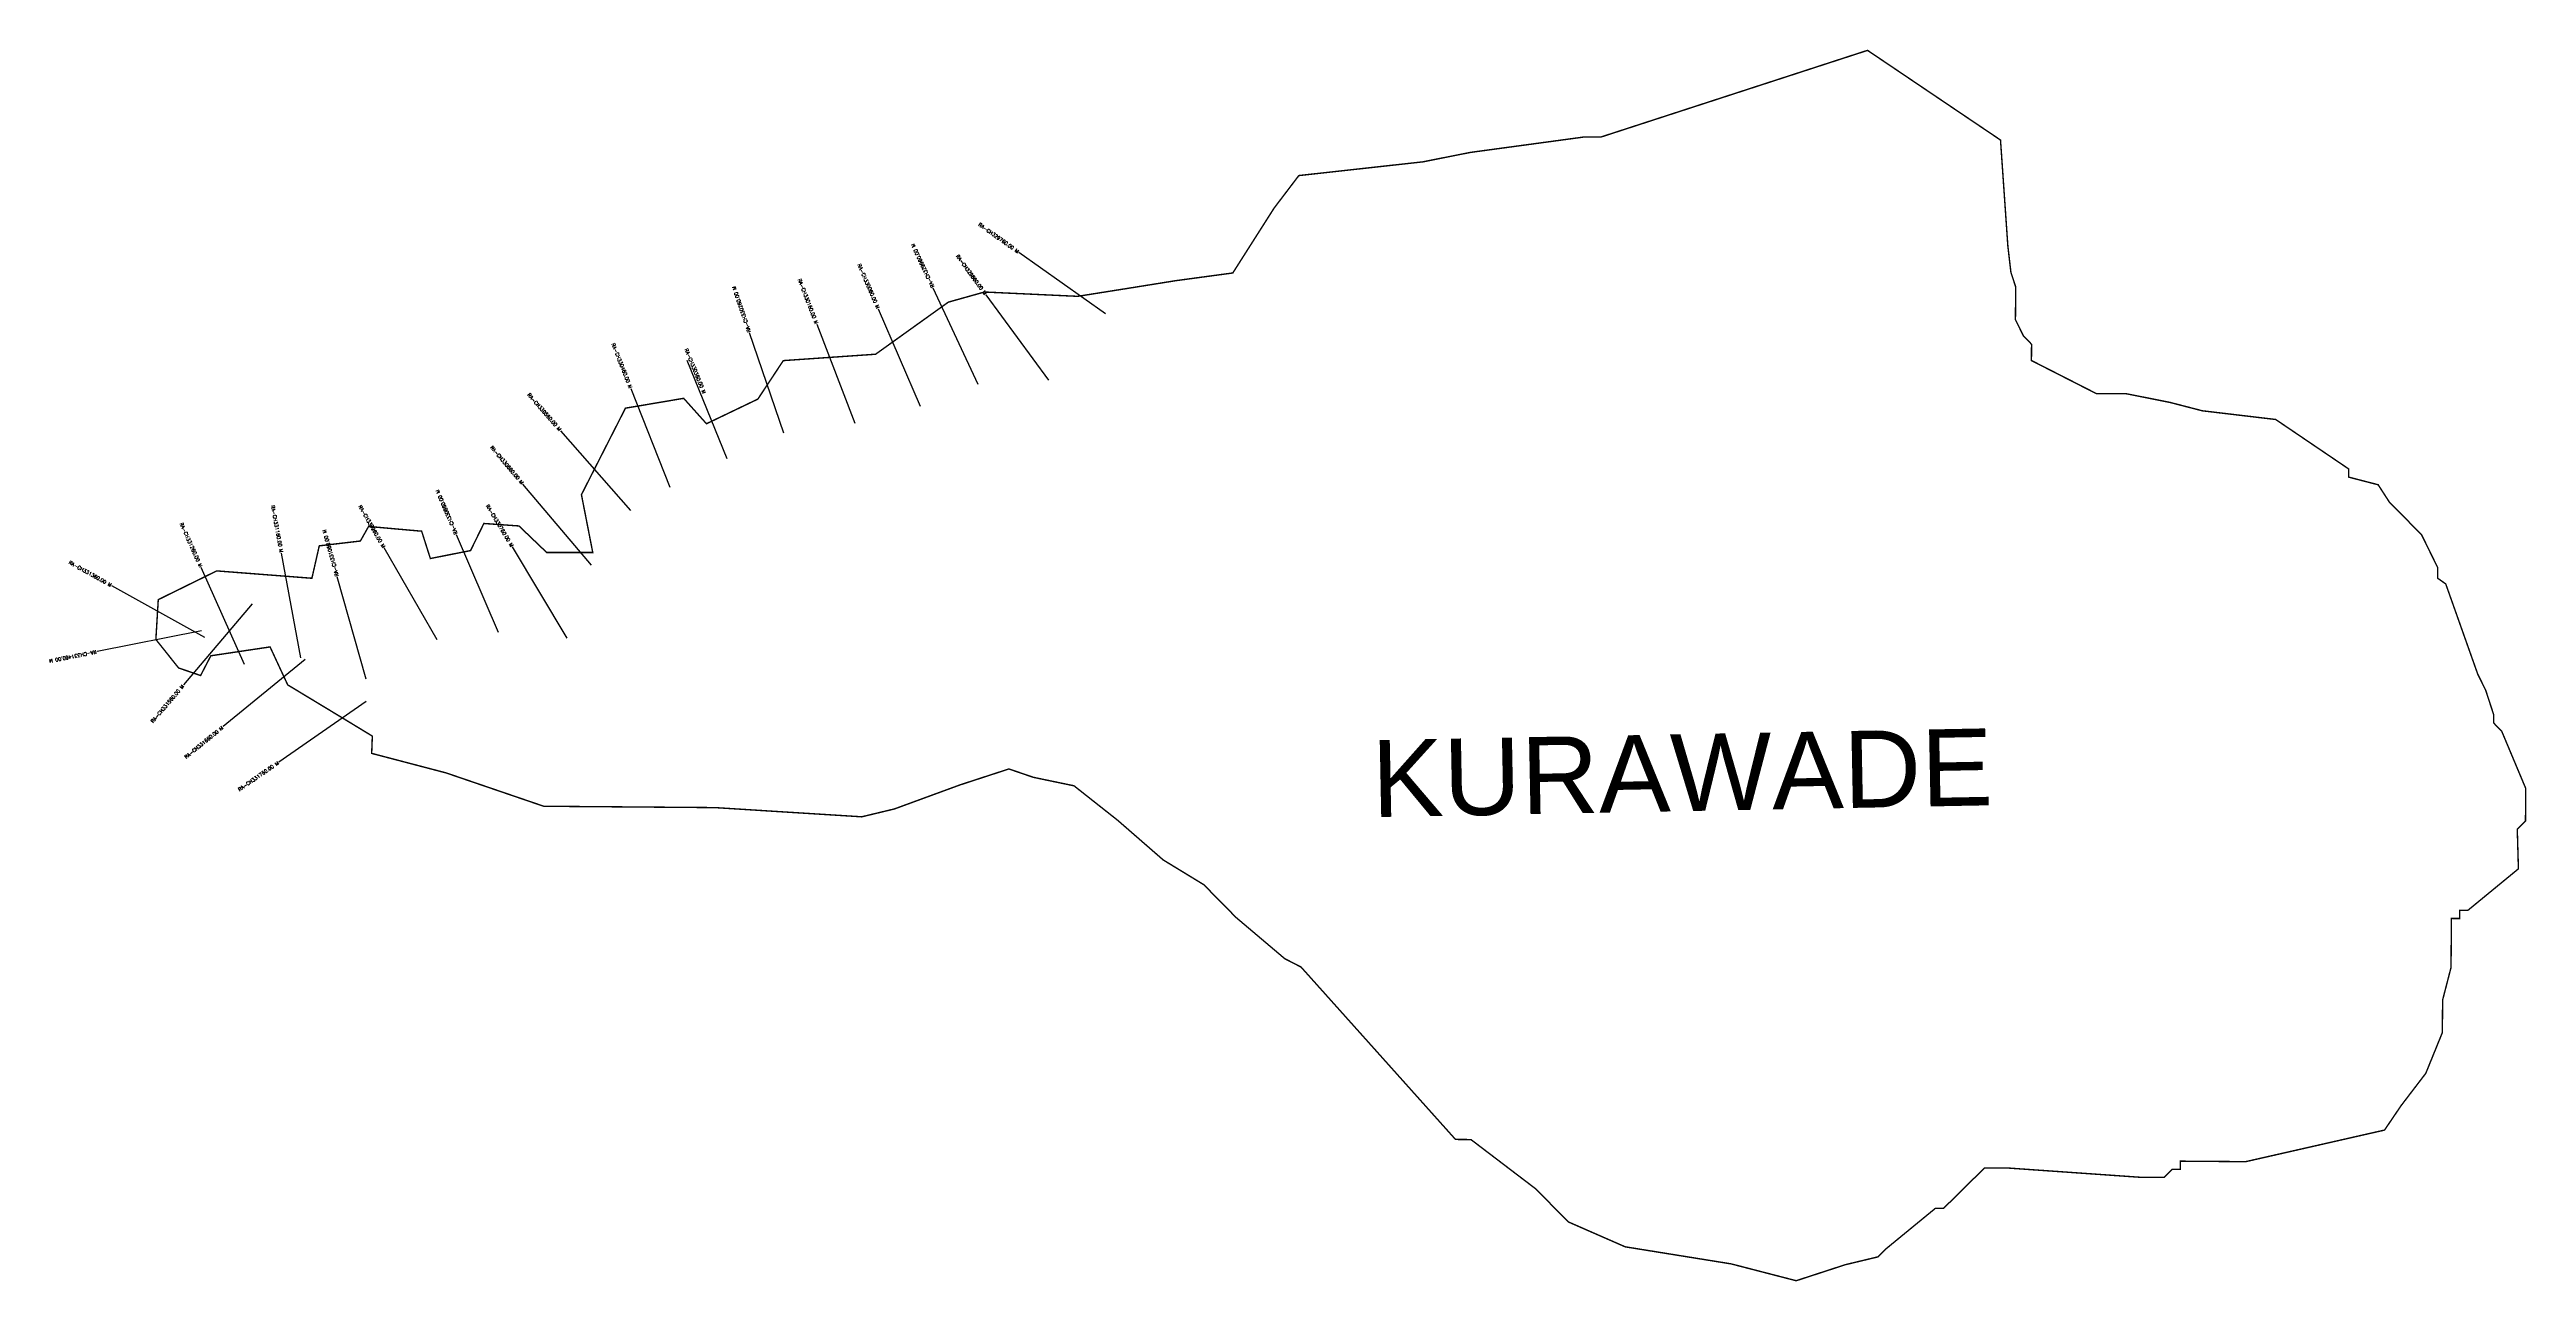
# Model space of a CAD drawing. Header units: metres. Extents: x 288417 to 291918, y 1992721 to 1994461.
import ezdxf
from ezdxf.enums import TextEntityAlignment as Align

# ---------------------------------------------------------------- set-up
doc = ezdxf.new("R2010")
doc.units = ezdxf.units.M
doc.header["$MEASUREMENT"] = 0
for name, color, linetype in [('CS', 134, 'Continuous'), ('CSMark', 6, 'Continuous'), ('VILLAGE NAME', 250, 'Continuous')]:
    doc.layers.add(name, color=color, linetype=linetype)
doc.styles.get("Standard").update_dxf_attribs({"font": 'simplex.shx'})

msp = doc.modelspace()

# ---------------------------------------------------------------- linework, layer by layer
at = {"color": 6, "const_width": 2, "flags": 128}
msp.add_lwpolyline([(290182.7, 1994283.3), (290358.1, 1994302.7), (290425, 1994316), (290586.5, 1994337.9), (290609.5, 1994337.7), (290986.4, 1994460.2), (291174.3, 1994333.5), (291184.7, 1994183.6), (291189, 1994146.6), (291195.8, 1994125.9), (291195.4, 1994079.8), (291206.8, 1994056.6), (291218.2, 1994045), (291218, 1994022), (291309.9, 1993975.2), (291351.5, 1993975.2), (291413.5, 1993962.9), (291459.5, 1993951), (291563.2, 1993938.7), (291666.4, 1993868.8), (291666.3, 1993857.3), (291708, 1993846.5), (291723.7, 1993822.2), (291769.4, 1993775.8), (291792.1, 1993729.5), (291792, 1993714.5), (291803.5, 1993706.4), (291848.6, 1993579.3), (291860, 1993556.1), (291871.3, 1993521.5), (291871.3, 1993509.9), (291882.6, 1993498.3), (291916.6, 1993417.4), (291916.2, 1993371.3), (291904.6, 1993359.8), (291906.2, 1993303.9), (291834.6, 1993245.1), (291823.1, 1993245.2), (291823, 1993233.7), (291811.5, 1993233.8), (291811, 1993164.6), (291799.1, 1993118.6), (291798.7, 1993072.5), (291775.3, 1993015), (291740.3, 1992969.2), (291717, 1992934.8), (291520.8, 1992890.2), (291428.6, 1992890.9), (291428.6, 1992879.3), (291416.9, 1992879.4), (291405.3, 1992868), (291370.8, 1992868.2), (291370.8, 1992868.2), (291186.4, 1992881.1), (291151.8, 1992881.4), (291093.8, 1992824.2), (291082.3, 1992824.3), (291012.7, 1992767.2), (291001.1, 1992755.7), (290954.9, 1992744.6), (290885.6, 1992722), (290793.6, 1992745.8), (290643.9, 1992769.9), (290563.5, 1992805.1), (290517.7, 1992851.6), (290426, 1992921.4), (290404.1, 1992921.6), (290185.8, 1993165.2), (290162.9, 1993176.9), (290094.1, 1993235.1), (290048.4, 1993281.5), (289991, 1993316.5), (289926.8, 1993372.4), (289865, 1993421.2), (289807.5, 1993433.2), (289773, 1993445), (289738.3, 1993433.7), (289703.7, 1993422.4), (289611.2, 1993388.5), (289565, 1993377.4), (289357.6, 1993390.4), (289115.6, 1993392.3), (288977.7, 1993439.4), (288872.5, 1993467), (288873.4, 1993491.4), (288831.1, 1993517.1), (288753.8, 1993563.8), (288728.9, 1993617.4), (288645.2, 1993604.9), (288630.7, 1993577), (288599.6, 1993587.7), (288567.5, 1993628), (288570.9, 1993684.2), (288653.5, 1993724.8), (288788, 1993714.4), (288798.4, 1993760.2), (288856.5, 1993767), (288868.1, 1993787.6), (288905.6, 1993784.2), (288943.1, 1993780.9), (288955.4, 1993742.3), (289012.2, 1993753.5), (289031, 1993791.8), (289080.6, 1993788.3), (289119.8, 1993750.8), (289184.9, 1993750.8), (289168.9, 1993832.5), (289231.1, 1993954.7), (289313.4, 1993968.6), (289345.6, 1993932.7), (289418.2, 1993967.5), (289454.2, 1994021.9), (289584.6, 1994030.9), (289687.4, 1994104.5), (289738.5, 1994118.8), (289870.2, 1994112.7), (289939.4, 1994123.7), (290008.7, 1994134.8), (290089.4, 1994145.7), (290147.8, 1994237.4), (290182.7, 1994283.3)], dxfattribs=at)
at = {"layer": 'CS'}
for p, q in [((289909.6, 1994088.1), (289787.2, 1994174.8)), ((289729.6, 1993988.3), (289666.1, 1994124.1)), ((289829.4, 1993994.1), (289740.7, 1994115)), ((289648.2, 1993957.2), (289588.5, 1994094.8)), ((289454.8, 1993919.2), (289406.4, 1994061.2)), ((289555.8, 1993932.9), (289501.8, 1994072.9)), ((289375, 1993883.3), (289318.3, 1994022.1)), ((289294.2, 1993842.6), (289239, 1993982.1)), ((289238.8, 1993810.3), (289139.6, 1993922.9)), ((289183.1, 1993733), (289086.2, 1993847.5)), ((289051.7, 1993638), (288992.3, 1993775.7)), ((288692.9, 1993592.8), (288631.5, 1993729.6)), ((288772.4, 1993602.2), (288745.2, 1993749.7)), ((288965.1, 1993627.3), (288890.2, 1993757.3)), ((289148.6, 1993629.9), (289071.5, 1993758.6)), ((288636.5, 1993630.8), (288505.4, 1993703.7)), ((288864.5, 1993571.8), (288823.9, 1993716.2)), ((288703.5, 1993678.4), (288606.5, 1993563.9)), ((288631.8, 1993640), (288484.7, 1993610.7)), ((288778.7, 1993599.6), (288662.5, 1993504.8)), ((288864.5, 1993540.2), (288741.2, 1993454.8))]:
    msp.add_line(p, q, dxfattribs=at)

# ---------------------------------------------------------------- texts
at = {"layer": 'CSMark'}
for s, rotation, p in [('RA-CH329760.00 M', 324.674, (289786.4, 1994175.4)), ('RA-CH330060.00 M', 293.4405, (289588.2, 1994095.8)), ('RA-CH329860.00 M', 306.2688, (289740.1, 1994115.8)), ('RA-CH330160.00 M', 291.094, (289501.4, 1994073.8)), ('RA-CH330460.00 M', 291.6109, (289238.6, 1993983)), ('RA-CH330360.00 M', 292.2344, (289342.6, 1993975.8)), ('RA-CH330560.00 M', 311.3801, (289139, 1993923.6)), ('RA-CH330660.00 M', 310.2141, (289085.6, 1993848.3)), ('RA-CH331160.00 M', 280.4579, (288745, 1993750.7)), ('RA-CH330960.00 M', 299.9542, (288889.7, 1993758.1)), ('RA-CH330760.00 M', 300.9478, (289071, 1993759.4)), ('RA-CH331260.00 M', 294.1523, (288631.1, 1993730.5)), ('RA-CH331360.00 M', 330.9306, (288504.5, 1993704.2)), ('RA-CH331560.00 M', 49.7343, (288605.9, 1993563.1)), ('RA-CH331660.00 M', 39.2323, (288661.7, 1993504.1)), ('RA-CH331760.00 M', 34.7443, (288740.4, 1993454.2))]:
    msp.add_text(s, height=5, rotation=rotation, dxfattribs=at).set_placement(p, align=Align.MIDDLE_RIGHT)
for s, rotation, p in [('RA-CH329960.00 M', 115.0828, (289665.6, 1994125)), ('RA-CH330260.00 M', 108.8112, (289406.1, 1994062.1)), ('RA-CH330860.00 M', 113.3236, (288991.9, 1993776.6)), ('RA-CH331060.00 M', 105.6712, (288823.7, 1993717.2)), ('RA-CH331460.00 M', 191.2569, (288483.7, 1993610.5))]:
    msp.add_text(s, height=5, rotation=rotation, dxfattribs=at).set_placement(p, align=Align.MIDDLE_LEFT)
at = {"layer": 'VILLAGE NAME', "insert": (290284.6, 1993485.6), "char_height": 108.748, "attachment_point": 1, "rotation": 1.1028}
msp.add_mtext_dynamic_manual_height_columns('{\\fArial|b0|i0|c0|p34;KURAWADE}', width=1571.314, gutter_width=543.7, heights=[0], dxfattribs=at)

doc.saveas('drawing.dxf')
